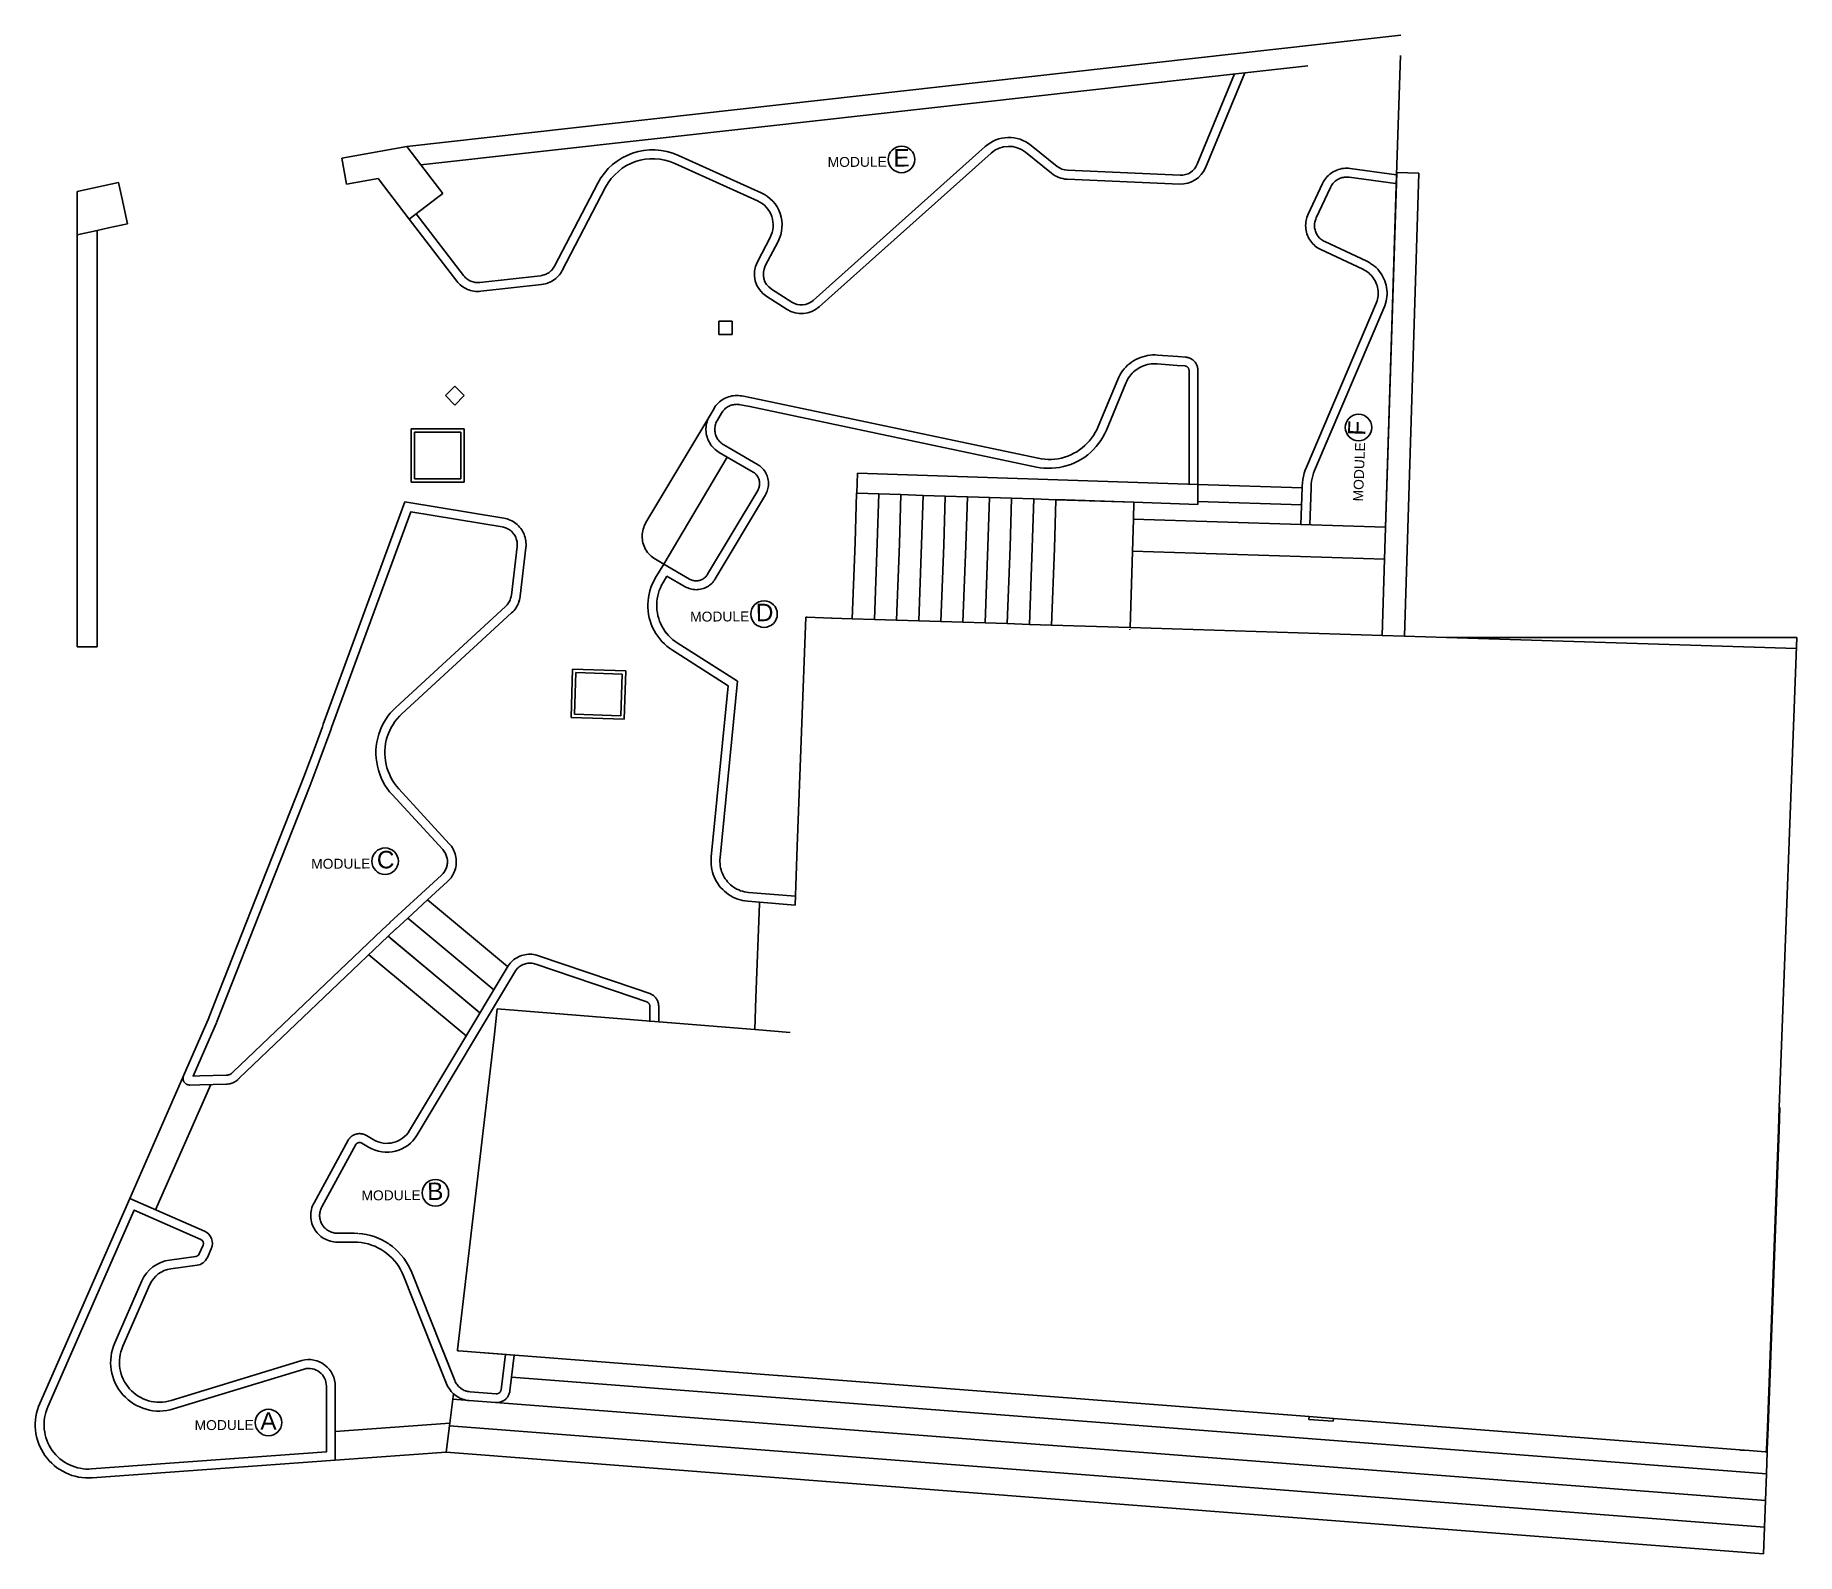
# Model space of a CAD drawing. Header units: inches. Extents: x 438 to 4290, y 203 to 1969.
# Drawn here: x 3495 to 4290, y 1216 to 1901 of the extents above; entities that cross this region are included whole.
import ezdxf

# ---------------------------------------------------------------- set-up
doc = ezdxf.new("R2010")
doc.units = ezdxf.units.IN
doc.layers.add('MODULE', color=3, linetype='Continuous')
doc.styles.get("Standard").update_dxf_attribs({"font": 'arial.ttf'})

msp = doc.modelspace()

# ---------------------------------------------------------------- texts
at = {"ltscale": 0.25}
for s, height, rotation, p in [('MODULE', 4.469791, 0.35075388, (3852.45032, 1841.32167)), ('E', 7.87753, 0.35075388, (3882.11477, 1841.51801)), ('F', 7.87753, 87.89482196, (4095.1274, 1719.98129)), ('MODULE', 4.469791, 87.89482196, (4094.05241, 1690.33567)), ('MODULE', 4.469791, 0.35075388, (3790.38756, 1636.14952)), ('D', 7.87753, 0.35075388, (3820.05201, 1636.34586)), ('MODULE', 4.469791, 0.35075388, (3619.34856, 1524.61081)), ('C', 7.87753, 0.35075388, (3649.01301, 1524.80715)), ('MODULE', 4.469791, 0.35075388, (3642.05673, 1374.96738)), ('B', 7.87753, 0.35075388, (3671.72118, 1375.16372)), ('MODULE', 4.469791, 0.35075388, (3566.73648, 1271.30173)), ('A', 7.87753, 0.35075388, (3596.40093, 1271.49807))]:
    msp.add_text(s, height=height, rotation=rotation, dxfattribs=at).set_placement(p)

# ---------------------------------------------------------------- linework, layer by layer
for p, q in [((3662.46187, 1850.56884), (4111.20638, 1900.78403)), ((4040.66284, 1883.83393), (4069.09471, 1887.0155)), ((4110.92214, 1891.69605), (4109.23585, 1837.77886)), ((3633.22953, 1845.31817), (3662.46187, 1850.56884)), ((3635.351, 1833.50719), (3633.22953, 1845.31817)), ((3668.84966, 1842.22747), (3662.46187, 1850.56884)), ((3668.84966, 1842.22747), (3678.70075, 1829.36362)), ((4109.27305, 1838.77818), (4103.81942, 1664.40529)), ((4119.26816, 1838.46558), (4109.27305, 1838.77818)), ((4112.73555, 1629.59366), (4119.26816, 1838.46558)), ((3513.76169, 1830.20171), (3532.34723, 1834.29515)), ((3513.76169, 1810.74633), (3513.76169, 1830.20171)), ((3533.83694, 1827.53139), (3532.34723, 1834.29515)), ((3635.351, 1833.50719), (3649.63198, 1836.07232)), ((3649.63198, 1836.07232), (3663.61589, 1817.8117)), ((3676.31893, 1827.53963), (3678.70075, 1829.36362)), ((3536.434, 1815.73987), (3533.83694, 1827.53139)), ((3663.61589, 1817.8117), (3676.31893, 1827.53963)), ((3522.76169, 1812.72857), (3513.76169, 1810.74633)), ((3522.76169, 1812.72857), (3527.92413, 1813.86558)), ((3522.76169, 1744.93587), (3522.76169, 1812.72857)), ((3527.92413, 1813.86558), (3536.434, 1815.73987)), ((3513.76169, 1635.07195), (3513.76169, 1810.74633)), ((4107.23445, 1773.78662), (4107.24086, 1773.80167)), ((3522.76169, 1675.01385), (3522.76169, 1744.93587)), ((3799.2055, 1729.0804), (3770.41519, 1680.84602)), ((3807.15637, 1710.41741), (3778.46426, 1662.13602)), ((3865.86181, 1703.13629), (3865.86196, 1703.1403)), ((3865.52877, 1694.14232), (3865.56556, 1694.14117)), ((3875.52354, 1693.81321), (3865.56556, 1694.14117)), ((3874.82987, 1671.63385), (3875.52354, 1693.81321)), ((3885.51831, 1693.48403), (3875.52354, 1693.81321)), ((3884.82516, 1671.32124), (3885.51831, 1693.48403)), ((3885.51831, 1693.48403), (3895.51132, 1693.15491)), ((4019.54049, 1698.07893), (4019.54049, 1698.07492)), ((4019.54049, 1698.07492), (4019.54049, 1689.07004)), ((4019.54049, 1698.07492), (4066.60165, 1696.52497)), ((4070.59948, 1696.39322), (4070.05617, 1679.90635)), ((3661.62643, 1690.08881), (3661.63134, 1690.08801)), ((3894.81868, 1671.00869), (3895.51132, 1693.15491)), ((3894.82045, 1671.00864), (3895.50893, 1693.0219)), ((3895.50893, 1693.0219), (3905.50422, 1692.70929)), ((3895.51132, 1693.15491), (3905.50786, 1692.82568)), ((3904.81574, 1670.69603), (3905.50422, 1692.70929)), ((3905.50422, 1692.70929), (3905.50786, 1692.82568)), ((3905.50786, 1692.82568), (3915.50263, 1692.4965)), ((3914.81103, 1670.38342), (3915.50263, 1692.4965)), ((3915.50263, 1692.4965), (3925.4974, 1692.16733)), ((3924.80631, 1670.07081), (3925.4974, 1692.16733)), ((3925.4974, 1692.16733), (3935.49217, 1691.83815)), ((3934.8016, 1669.7582), (3935.49217, 1691.83815)), ((3935.49217, 1691.83815), (3945.48694, 1691.50897)), ((3944.79689, 1669.44559), (3945.48694, 1691.50897)), ((3945.48694, 1691.50897), (3955.48171, 1691.1798)), ((3954.79218, 1669.13298), (3955.48171, 1691.1798)), ((3955.48171, 1691.1798), (3955.48367, 1691.24244)), ((3990.67246, 1690.0208), (3955.48171, 1691.1798)), ((3955.48367, 1691.24244), (3990.67624, 1690.14176)), ((3990.67246, 1690.0208), (3990.43422, 1682.40329)), ((3990.67624, 1690.14176), (3990.67246, 1690.0208)), ((3990.67246, 1690.0208), (4019.54049, 1689.07004)), ((4019.54049, 1690.41488), (4066.34949, 1688.87323)), ((4104.53938, 1687.61546), (4104.54532, 1687.61526)), ((3769.16714, 1677.9436), (3768.97805, 1677.17451)), ((3769.40654, 1678.69855), (3769.16714, 1677.9436)), ((3769.69523, 1679.43606), (3769.40654, 1678.69855)), ((3770.03193, 1680.15293), (3769.69523, 1679.43606)), ((3770.41519, 1680.84602), (3770.03193, 1680.15293)), ((3990.43422, 1682.40329), (3988.90736, 1633.5341)), ((4066.05834, 1680.03809), (3990.43422, 1682.40329)), ((4103.81348, 1664.40548), (4104.25538, 1678.53473)), ((4104.25538, 1678.53473), (4104.26502, 1678.84315)), ((4104.25804, 1678.61984), (4104.26398, 1678.61965)), ((3522.76169, 1659.70264), (3522.76169, 1675.01385)), ((3768.75392, 1675.60732), (3768.7197, 1674.81204)), ((3768.7197, 1674.81204), (3768.73804, 1674.02426)), ((3768.73804, 1674.02426), (3768.73789, 1674.02025)), ((3768.73789, 1674.02025), (3768.80843, 1673.2354)), ((3768.84011, 1676.39461), (3768.75392, 1675.60732)), ((3768.80843, 1673.2354), (3768.80828, 1673.23139)), ((3768.80828, 1673.23139), (3768.9307, 1672.45289)), ((3768.97805, 1677.17451), (3768.84011, 1676.39461)), ((3768.9307, 1672.45289), (3768.93055, 1672.44888)), ((3768.93055, 1672.44888), (3769.10432, 1671.68016)), ((3769.10432, 1671.68016), (3769.10417, 1671.67615)), ((3769.10417, 1671.67615), (3769.32853, 1670.92056)), ((3769.32853, 1670.92056), (3769.32838, 1670.91655)), ((3769.32838, 1670.91655), (3769.60236, 1670.17741)), ((3769.60236, 1670.17741), (3769.60221, 1670.1734)), ((3769.60236, 1670.17741), (3769.92462, 1669.45393)), ((3874.82987, 1671.63385), (3873.54599, 1637.14509)), ((3884.82516, 1671.32124), (3883.54113, 1636.82846)), ((3894.82045, 1671.00864), (3893.53627, 1636.51184)), ((3894.81868, 1671.00869), (3894.82045, 1671.00864)), ((3903.53141, 1636.19522), (3904.81574, 1670.69603)), ((3914.81103, 1670.38342), (3913.52655, 1635.8786)), ((3924.80631, 1670.07081), (3923.52169, 1635.56198)), ((3934.8016, 1669.7582), (3933.51683, 1635.24535)), ((3769.92462, 1669.45393), (3770.2939, 1668.7533)), ((3770.2939, 1668.7533), (3770.70859, 1668.07854)), ((3770.70859, 1668.07854), (3771.16688, 1667.43261)), ((3771.16688, 1667.43261), (3771.66679, 1666.81832)), ((3771.66664, 1666.81431), (3772.20598, 1666.23433)), ((3771.66679, 1666.81832), (3772.20613, 1666.23834)), ((3772.20598, 1666.23433), (3772.7824, 1665.69119)), ((3772.20613, 1666.23834), (3772.78255, 1665.6952)), ((3772.78255, 1665.6952), (3773.39355, 1665.19127)), ((3773.39355, 1665.19127), (3774.03645, 1664.72874)), ((3774.03645, 1664.72874), (3774.70847, 1664.30962)), ((3774.70847, 1664.30962), (3778.46426, 1662.13602)), ((3778.46426, 1662.13602), (3778.46245, 1662.13297)), ((3944.79689, 1669.44559), (3943.51197, 1634.92873)), ((3954.79218, 1669.13298), (3953.50711, 1634.61211)), ((3988.90736, 1633.5341), (3990.005, 1668.02708)), ((4103.81348, 1664.40548), (3990.005, 1668.02708)), ((4103.81942, 1664.40529), (4102.74061, 1629.91172)), ((4102.74061, 1629.91172), (4103.83824, 1664.40469)), ((4103.81942, 1664.40529), (4103.81348, 1664.40548)), ((4103.81942, 1664.40529), (4103.83824, 1664.40469)), ((3522.76169, 1624.72857), (3522.76169, 1659.70264)), ((3842.56118, 1638.13001), (3842.56106, 1638.12661)), ((3843.1827, 1638.10692), (3842.56118, 1638.13001)), ((3513.76169, 1624.72857), (3513.76169, 1635.07195)), ((3854.18924, 1637.75826), (3854.55515, 1637.74464)), ((3873.54599, 1637.14509), (3863.55085, 1637.46171)), ((3883.54113, 1636.82846), (3873.54599, 1637.14509)), ((3893.53627, 1636.51184), (3883.54113, 1636.82846)), ((3903.53141, 1636.19522), (3893.53627, 1636.51184)), ((3913.52655, 1635.8786), (3903.53141, 1636.19522)), ((3923.52169, 1635.56198), (3913.52655, 1635.8786)), ((3933.51683, 1635.24535), (3923.52169, 1635.56198)), ((3943.51197, 1634.92873), (3933.51683, 1635.24535)), ((3943.51197, 1634.92873), (3953.50711, 1634.61211)), ((3988.90599, 1633.49076), (3953.50711, 1634.61211)), ((3988.88065, 1632.69446), (3988.87318, 1632.49109)), ((3988.90736, 1633.5341), (3988.90599, 1633.49076)), ((3988.90599, 1633.49076), (4102.74061, 1629.91172)), ((4102.74061, 1629.91172), (4112.73555, 1629.59366)), ((3513.76169, 1624.72857), (3522.76169, 1624.72857)), ((4112.73555, 1629.59366), (4131.72055, 1628.98952)), ((4131.72055, 1628.98952), (4289.83691, 1628.98952)), ((4131.72055, 1628.98952), (4289.64983, 1623.96391)), ((4281.9419, 1416.90609), (4289.83691, 1628.98952)), ((3807.51317, 1607.207), (3807.51355, 1607.21086)), ((3679.5986, 1523.48654), (3680.02024, 1524.25819)), ((3680.02024, 1524.25819), (3680.22479, 1524.71712)), ((3680.22479, 1524.71712), (3680.40012, 1525.18798)), ((3680.40012, 1525.18798), (3680.54554, 1525.66892)), ((3680.54554, 1525.66892), (3680.68923, 1526.28042)), ((3671.90677, 1510.60618), (3707.96562, 1480.4725)), ((3820.03839, 1466.38573), (3821.61208, 1508.74783)), ((3821.61208, 1508.74783), (3821.64302, 1509.58087)), ((3821.64302, 1509.58087), (3821.64317, 1509.58488)), ((3656.75149, 1496.76882), (3656.76403, 1496.77717)), ((3662.99324, 1502.41651), (3701.73126, 1470.04389)), ((3654.14511, 1494.17908), (3695.49665, 1459.61489)), ((3655.45187, 1493.08329), (3694.18989, 1460.71068)), ((3645.40218, 1485.85021), (3689.26345, 1449.18823)), ((3708.182, 1480.83445), (3707.96562, 1480.4725)), ((3572.90851, 1456.65758), (3575.7775, 1463.94136)), ((3819.50685, 1452.07711), (3820.03839, 1466.38573)), ((3576.63021, 1455.19165), (3579.4992, 1462.47543)), ((3703.34566, 1461.45789), (3702.01364, 1449.99983)), ((3776.1845, 1455.57568), (3819.50685, 1452.07711)), ((3819.50685, 1452.07711), (3835.58685, 1450.77855)), ((3537.43235, 1375.86026), (3561.75658, 1431.25894)), ((3573.98896, 1427.27332), (3549.05885, 1370.75534)), ((4281.9419, 1416.90609), (4281.56961, 1406.9051)), ((4282.26213, 1416.88139), (4281.88983, 1406.88039)), ((4282.26213, 1416.88139), (4281.9419, 1416.90609)), ((4281.56961, 1406.9051), (4276.56811, 1272.55003)), ((4281.88983, 1406.88039), (4276.88834, 1272.52533)), ((4281.56961, 1406.9051), (4281.88983, 1406.88039)), ((3572.51614, 1349.25277), (3574.2279, 1353.15133)), ((3829.82339, 1295.95485), (3697.73086, 1306.13701)), ((3829.82339, 1295.95485), (3829.82299, 1295.94412)), ((3829.83661, 1295.95383), (3829.82299, 1295.94412)), ((3829.82299, 1295.94412), (3830.09292, 1295.93407)), ((3830.09292, 1295.93407), (3829.82339, 1295.95485)), ((4069.72031, 1277.46275), (3830.09292, 1295.93407)), ((3709.76594, 1295.21657), (4276.10654, 1251.52401)), ((3683.24036, 1285.22733), (3681.92217, 1274.49969)), ((3683.54857, 1287.73558), (3683.24036, 1285.22733)), ((3683.24036, 1285.22733), (3690.69271, 1284.65239)), ((3702.58354, 1283.73503), (4275.65979, 1239.52282)), ((3630.22668, 1270.7273), (3681.92217, 1274.49969)), ((3681.77534, 1273.3047), (3680.31031, 1261.38206)), ((3681.92217, 1274.49969), (3681.77534, 1273.3047)), ((3681.77534, 1273.3047), (4275.21303, 1227.52163)), ((4069.72031, 1277.46275), (4069.67121, 1276.14379)), ((4080.64731, 1275.29699), (4069.67121, 1276.14379)), ((4080.69643, 1276.61667), (4069.72031, 1277.46275)), ((4080.69643, 1276.61667), (4080.64731, 1275.29699)), ((4264.18466, 1262.47274), (4080.69643, 1276.61667)), ((4276.56811, 1272.55003), (4276.19582, 1262.54904)), ((4276.88834, 1272.52533), (4276.51604, 1262.52433)), ((4276.88834, 1272.52533), (4276.56811, 1272.55003)), ((3680.31031, 1261.38206), (3630.22668, 1257.79509)), ((3680.31031, 1261.38206), (4274.76627, 1215.52044)), ((4264.18466, 1262.47274), (4264.17859, 1262.30956)), ((4264.17859, 1262.30956), (4268.28459, 1262.15671)), ((4268.28459, 1262.15671), (4264.18466, 1262.47274)), ((4275.60068, 1261.59276), (4268.28459, 1262.15671)), ((4276.17028, 1261.86315), (4275.60068, 1261.59276)), ((4275.60068, 1261.59276), (4276.47884, 1261.52501)), ((4276.47884, 1261.52501), (4276.10654, 1251.52401)), ((4276.19582, 1262.54904), (4276.17028, 1261.86315)), ((4276.51604, 1262.52433), (4276.19582, 1262.54904)), ((4276.51604, 1262.52433), (4276.47884, 1261.52501)), ((4276.10654, 1251.52401), (4275.65979, 1239.52282)), ((4275.65979, 1239.52282), (4275.21303, 1227.52163)), ((4275.21303, 1227.52163), (4274.76627, 1215.52044))]:
    msp.add_line(p, q)
at = {"color": 252, "true_color": 0x939598}
for p, q in [((3803.33863, 1771.69289), (3803.33863, 1765.69289)), ((3809.33863, 1771.69289), (3803.33863, 1771.69289)), ((3803.33863, 1765.69289), (3809.33863, 1765.69289)), ((3809.33863, 1765.69289), (3809.33863, 1771.69289)), ((3679.91679, 1738.14631), (3684.15944, 1742.38895)), ((3684.15944, 1742.38895), (3688.40208, 1738.14631)), ((3679.91679, 1738.14631), (3684.15944, 1733.90367)), ((3684.15944, 1733.90367), (3688.40208, 1738.14631)), ((3664.40208, 1699.14631), (3664.40208, 1723.14631)), ((3664.40208, 1723.14631), (3688.40208, 1723.14631)), ((3686.90208, 1721.64631), (3665.90208, 1721.64631)), ((3665.90208, 1721.64631), (3665.90208, 1700.64631)), ((3686.90208, 1700.64631), (3686.90208, 1721.64631)), ((3688.40208, 1723.14631), (3688.40208, 1699.14631)), ((3688.40208, 1699.14631), (3664.40208, 1699.14631)), ((3665.90208, 1700.64631), (3686.90208, 1700.64631)), ((3736.62795, 1592.91563), (3737.30972, 1614.71438)), ((3737.30972, 1614.71438), (3761.29799, 1613.96413)), ((3761.29799, 1613.96413), (3760.61622, 1592.16538)), ((3738.7621, 1613.16822), (3738.17411, 1594.36801)), ((3759.75184, 1612.51176), (3738.7621, 1613.16822)), ((3759.16385, 1593.71154), (3759.75184, 1612.51176)), ((3760.61622, 1592.16538), (3736.62795, 1592.91563)), ((3738.17411, 1594.36801), (3759.16385, 1593.71154))]:
    msp.add_line(p, q, dxfattribs=at)
for points in [[(4036.1232, 1883.32594), (4019.24081, 1842.55164, -0.315247358), (4011.50303, 1837.61954), (3960.69564, 1839.82098, -0.160514719), (3956.01204, 1841.59255), (3944.2781, 1851.07999, 0.36775382), (3923.55217, 1850.56432), (3845.92278, 1781.13706, -0.336846354), (3836.27297, 1780.36476), (3827.08165, 1786.25552, -0.388514656), (3824.30772, 1796.69525), (3830.05131, 1807.68944, 0.430967693), (3822.46068, 1829.67761), (3785.05692, 1846.58618)], [(3785.05692, 1846.58618, 0.397655593), (3748.70569, 1834.0372), (3729.1329, 1796.57169), (3728.84449, 1796.06092), (3728.55913, 1795.62462), (3728.24595, 1795.20784), (3727.90628, 1794.81234), (3727.54157, 1794.43982), (3727.15336, 1794.09185), (3726.74331, 1793.76991), (3726.31315, 1793.47537), (3725.86472, 1793.20948), (3725.39992, 1792.97336), (3724.92072, 1792.76804), (3724.42917, 1792.59436), (3723.92734, 1792.45308), (3723.41737, 1792.3448), (3722.83688, 1792.2606), (3695.50974, 1789.20265), (3694.9331, 1789.15684), (3694.41903, 1789.14913), (3693.90552, 1789.17446), (3693.39471, 1789.23273), (3692.88869, 1789.32371), (3692.38956, 1789.44701), (3691.89939, 1789.60212), (3691.4202, 1789.7884), (3690.95396, 1790.00509), (3690.50261, 1790.25128), (3690.06802, 1790.52596), (3689.65196, 1790.828), (3689.25617, 1791.15615), (3688.88229, 1791.50905), (3688.53185, 1791.88524), (3688.16557, 1792.33296), (3666.79165, 1820.24368)], [(3711.51971, 1478.62211), (3667.21631, 1404.51311, -0.414213562), (3645.27335, 1398.98984), (3642.26265, 1400.78969), (3642.09799, 1400.88122), (3642.09311, 1400.88355), (3641.98467, 1400.9352), (3641.97706, 1400.93826), (3641.97502, 1400.93923), (3641.95608, 1400.94668), (3641.86819, 1400.98196), (3641.85773, 1400.98542), (3641.85337, 1400.98713), (3641.82601, 1400.99589), (3641.749, 1401.02132), (3641.7356, 1401.02482), (3641.72886, 1401.02698), (3641.69759, 1401.03478), (3641.62757, 1401.05311), (3641.61118, 1401.05632), (3641.602, 1401.0586), (3641.56904, 1401.06456), (3641.50439, 1401.07721), (3641.48497, 1401.07976), (3641.47335, 1401.08186), (3641.43999, 1401.08566), (3641.37994, 1401.09353), (3641.35749, 1401.09505), (3641.34338, 1401.09666)]]:
    msp.add_lwpolyline(points, format="xyb")
for points in [[(4070.59491, 1696.39345), (4070.61811, 1697.09787), (4070.70062, 1698.39015), (4070.8549, 1699.61366), (4071.0843, 1700.82533), (4071.38795, 1702.02056), (4071.76469, 1703.1948), (4072.23553, 1704.40107), (4103.92408, 1778.73403), (4104.2619, 1779.74676), (4104.52523, 1780.74759), (4104.72332, 1781.76335), (4104.85534, 1782.78979), (4104.92073, 1783.82261), (4104.91923, 1784.85751), (4104.85083, 1785.89014), (4104.71583, 1786.91619), (4104.5148, 1787.93137), (4104.24856, 1788.93143), (4103.91823, 1789.91219), (4103.5252, 1790.86955), (4103.07111, 1791.7995), (4102.55786, 1792.69816), (4101.9876, 1793.56175), (4101.36271, 1794.38669), (4100.6858, 1795.1695), (4099.9597, 1795.90693), (4099.18746, 1796.59587), (4098.3723, 1797.23346), (4097.51763, 1797.81703), (4096.62703, 1798.34413), (4095.76194, 1798.78327), (4076.83565, 1807.63287), (4076.33132, 1807.88828), (4075.89822, 1808.14299), (4075.48197, 1808.42439), (4075.0842, 1808.73138), (4074.7065, 1809.06273), (4074.35035, 1809.41714), (4074.01715, 1809.79322), (4073.70823, 1810.18948), (4073.4248, 1810.60435), (4073.16798, 1811.03621), (4072.93877, 1811.48333), (4072.7381, 1811.94397), (4072.56675, 1812.41629), (4072.42539, 1812.89845), (4072.31459, 1813.38853), (4072.23478, 1813.88459), (4072.18627, 1814.38469), (4072.16926, 1814.88685), (4072.18381, 1815.38909), (4072.22988, 1815.88942), (4072.30726, 1816.38588), (4072.41567, 1816.87649), (4072.55467, 1817.35933), (4072.72371, 1817.83249), (4072.94696, 1818.35186), (4079.37571, 1832.10077), (4079.634, 1832.61036), (4079.89185, 1833.0478), (4080.17694, 1833.46799), (4080.48811, 1833.86925), (4080.82413, 1834.24995), (4081.18362, 1834.60856), (4081.56514, 1834.94364), (4081.96716, 1835.25384), (4082.38805, 1835.53789), (4082.82612, 1835.79467), (4083.2796, 1836.02313), (4083.72558, 1836.21336), (4084.21249, 1836.38663), (4084.70356, 1836.52679), (4085.20263, 1836.63533), (4085.76632, 1836.72068)], [(4108.69122, 1833.81611), (4087.80606, 1836.6865), (4087.23804, 1836.74626), (4086.72676, 1836.76736), (4086.21655, 1836.75587), (4085.59326, 1836.70189)], [(3824.57854, 1703.17343), (3824.33217, 1703.61649), (3823.98972, 1704.14973), (3823.61419, 1704.66022), (3823.20708, 1705.14589), (3822.77003, 1705.60482), (3822.3048, 1706.03514), (3821.81324, 1706.43514), (3821.29735, 1706.8032), (3820.81643, 1707.10226), (3809.16689, 1713.87542), (3805.54323, 1715.98225), (3805.06024, 1716.2839), (3804.64879, 1716.57862), (3804.2568, 1716.89878), (3803.88584, 1717.24309), (3803.5374, 1717.61017), (3803.21288, 1717.99855), (3802.91358, 1718.40669), (3802.64068, 1718.83293), (3802.39529, 1719.27558), (3802.1784, 1719.73287), (3801.99085, 1720.20296), (3801.83342, 1720.68397), (3801.70673, 1721.17398), (3801.61128, 1721.67102), (3801.54746, 1722.17309), (3801.51552, 1722.6782), (3801.5156, 1723.18432), (3801.54768, 1723.68943), (3801.61165, 1724.19149), (3801.70725, 1724.68849), (3801.83409, 1725.17846), (3801.99167, 1725.65943), (3802.17935, 1726.12946), (3802.39638, 1726.58668), (3802.67262, 1727.08464), (3804.57445, 1730.2709), (3804.887, 1730.7582), (3805.19206, 1731.17255), (3805.52314, 1731.56643), (3805.87886, 1731.9382), (3806.25774, 1732.28633), (3806.65823, 1732.60938), (3807.07866, 1732.90601), (3807.51729, 1733.17499), (3807.97232, 1733.4152), (3808.44184, 1733.62567), (3808.92393, 1733.8055), (3809.41658, 1733.95397), (3809.91776, 1734.07045), (3810.4254, 1734.15446), (3810.93738, 1734.20566), (3811.4516, 1734.22383), (3811.96592, 1734.2089), (3812.47822, 1734.16093), (3813.04995, 1734.07001), (3817.3351, 1733.2464), (3946.65319, 1705.93754), (3948.32797, 1705.63864), (3950.08089, 1705.43866), (3951.84292, 1705.34947), (3953.60708, 1705.37141), (3955.36635, 1705.50441), (3957.11375, 1705.74794), (3958.84235, 1706.10102), (3960.54528, 1706.56226), (3962.21579, 1707.12983), (3963.84723, 1707.80147), (3965.43315, 1708.57451), (3966.96723, 1709.44589), (3968.44339, 1710.41216), (3969.85578, 1711.46946), (3971.19877, 1712.61361), (3972.46705, 1713.84007), (3973.65558, 1715.14396), (3974.75963, 1716.52011), (3975.77483, 1717.96305), (3976.69715, 1719.46707), (3977.52292, 1721.02617), (3978.22292, 1722.57672), (3987.0212, 1743.82629), (3987.40771, 1744.68284), (3987.81779, 1745.45808), (3988.27561, 1746.20613), (3988.77937, 1746.92403), (3989.32711, 1747.60898), (3989.91666, 1748.25828), (3990.54571, 1748.86939), (3991.21181, 1749.43991), (3991.91232, 1749.9676), (3992.6445, 1750.45038), (3993.40547, 1750.88636), (3994.19226, 1751.27384), (3995.00176, 1751.61128), (3995.83081, 1751.89737), (3996.67615, 1752.13098), (3997.53446, 1752.31119), (3998.40237, 1752.4373), (3999.27647, 1752.50881), (4000.15333, 1752.52545), (4001.09216, 1752.4844), (4010.24569, 1751.79633), (4013.6257, 1751.54226), (4013.81955, 1751.52133), (4013.94753, 1751.49902), (4014.07378, 1751.46845), (4014.19779, 1751.42973), (4014.31901, 1751.38303), (4014.43694, 1751.32856), (4014.55109, 1751.26654), (4014.66096, 1751.19723), (4014.76609, 1751.12092), (4014.86605, 1751.03795), (4014.9604, 1750.94865), (4015.04875, 1750.85341), (4015.13072, 1750.75264), (4015.20597, 1750.64674), (4015.27418, 1750.53618), (4015.33506, 1750.42143), (4015.38835, 1750.30295), (4015.43383, 1750.18127), (4015.47131, 1750.05689), (4015.50062, 1749.93033), (4015.52165, 1749.80214), (4015.5343, 1749.67285), (4015.54064, 1749.47798), (4015.54049, 1698.07895)], [(3825.73839, 1698.04297), (3825.74601, 1698.80324), (3825.70554, 1699.43568), (3825.6251, 1700.06429), (3825.50501, 1700.68654), (3825.34576, 1701.29994), (3825.14797, 1701.90203), (3824.91246, 1702.49037), (3824.57854, 1703.17343)], [(3779.88291, 1656.69342), (3788.17508, 1651.89447), (3788.68973, 1651.6185), (3789.28029, 1651.34959), (3789.88704, 1651.11953), (3790.50743, 1650.9293), (3791.13885, 1650.7797), (3791.77864, 1650.67135), (3792.42411, 1650.60472), (3793.07254, 1650.58008), (3793.72121, 1650.59754), (3794.36738, 1650.65703), (3795.00833, 1650.75828), (3795.64137, 1650.90089), (3796.26383, 1651.08424), (3796.87309, 1651.30757), (3797.46658, 1651.56994), (3798.04182, 1651.87023), (3798.59637, 1652.2072), (3799.1279, 1652.57941), (3799.63418, 1652.98531), (3800.11308, 1653.42318), (3800.56258, 1653.89118), (3800.98078, 1654.38734), (3801.36593, 1654.90958), (3801.68134, 1655.40104), (3824.36839, 1693.4102), (3824.64503, 1693.90894), (3824.91672, 1694.48148), (3825.15161, 1695.07008), (3825.34875, 1695.67238), (3825.50735, 1696.28594), (3825.62678, 1696.90833), (3825.70655, 1697.53702), (3825.73839, 1698.04297)], [(3680.25399, 1524.78257), (3680.43191, 1525.26038), (3680.57733, 1525.74132), (3680.69227, 1526.23045), (3680.77626, 1526.72583), (3680.82899, 1527.2255), (3680.85024, 1527.7275), (3680.83992, 1528.22984), (3680.79808, 1528.73055), (3680.72488, 1529.22763), (3680.62062, 1529.71914), (3680.4857, 1530.20314), (3680.32066, 1530.67771), (3680.12614, 1531.14097), (3679.90292, 1531.59111), (3679.65187, 1532.02635), (3679.37399, 1532.44496), (3679.07038, 1532.8453), (3678.70116, 1533.2734), (3655.90957, 1558.07946), (3654.75733, 1559.41899), (3653.6558, 1560.88335), (3652.6524, 1562.41662), (3651.75143, 1564.01223), (3650.95674, 1565.66335), (3650.27175, 1567.36291), (3649.69938, 1569.10363), (3649.24208, 1570.87806), (3648.90181, 1572.6786), (3648.68004, 1574.49754), (3648.5777, 1576.32709), (3648.59524, 1578.15941), (3648.73259, 1579.98667), (3648.98914, 1581.80103), (3649.36382, 1583.59472), (3649.855, 1585.36007), (3650.46019, 1587.08837), (3651.14566, 1588.70217), (3651.97236, 1590.33886), (3652.90371, 1591.91693), (3653.93628, 1593.4307), (3655.06564, 1594.87371), (3656.28697, 1596.23976), (3657.54827, 1597.47714), (3707.06689, 1642.97441), (3707.48207, 1643.38137), (3707.82694, 1643.76615), (3708.14625, 1644.17239), (3708.43867, 1644.5984), (3708.70296, 1645.04241), (3708.93803, 1645.50256), (3708.96645, 1645.56836), (3708.9692, 1645.57373), (3709.17703, 1646.05588), (3709.3485, 1646.53593), (3709.49053, 1647.03274), (3709.60018, 1647.53768), (3709.6866, 1648.11259), (3712.25933, 1670.01913), (3712.30795, 1670.5889), (3712.31891, 1671.09704), (3712.29757, 1671.60484), (3712.24403, 1672.11026), (3712.15849, 1672.61126), (3712.0413, 1673.10582), (3711.89294, 1673.59193), (3711.714, 1674.06764), (3711.50521, 1674.53102), (3711.2674, 1674.98021), (3711.00155, 1675.41339), (3710.70872, 1675.8288), (3710.3901, 1676.22478), (3710.04697, 1676.59972), (3709.68072, 1676.95211), (3709.29282, 1677.28052), (3708.88485, 1677.58364), (3708.45845, 1677.86023), (3708.01534, 1678.10918), (3707.55732, 1678.32948), (3707.08623, 1678.52024), (3706.60397, 1678.6807), (3706.1125, 1678.81021), (3705.55139, 1678.9205), (3664.26853, 1685.68051), (3628.54446, 1588.42031), (3628.14105, 1587.35965), (3622.91691, 1573.13672), (3622.78328, 1572.73526), (3620.58567, 1566.75217)], [(3779.88291, 1656.69342), (3778.13925, 1653.7593), (3777.48905, 1652.58073), (3776.94302, 1651.42096), (3776.47241, 1650.2286), (3776.07916, 1649.00853), (3775.76488, 1647.76578), (3775.53087, 1646.50544), (3775.37809, 1645.2327), (3775.30717, 1643.95279), (3775.30718, 1643.95165), (3775.30703, 1643.94901), (3775.31842, 1642.66489), (3775.41235, 1641.38313), (3775.58842, 1640.11007), (3775.84588, 1638.851), (3776.18366, 1637.61112), (3776.60036, 1636.39556), (3777.09538, 1635.20657), (3777.65082, 1634.07852), (3778.28958, 1632.96713), (3778.99824, 1631.89895), (3779.77388, 1630.87836), (3780.61331, 1629.90957), (3781.51309, 1628.99654), (3782.46951, 1628.14304), (3783.47865, 1627.35257), (3784.58929, 1626.59213), (3811.73376, 1609.25778), (3803.91795, 1529.65428), (3803.8359, 1528.66205), (3803.83585, 1528.65922), (3803.82517, 1528.53011)], [(3712.86633, 1644.50967), (3713.12711, 1645.23977), (3713.3402, 1645.98518), (3713.50472, 1646.74279), (3713.61997, 1647.50945)], [(3777.02805, 1635.34763), (3777.65096, 1634.08253), (3778.28973, 1632.97114), (3778.99839, 1631.90296), (3779.77403, 1630.88238), (3780.61346, 1629.91358), (3781.51324, 1629.00056), (3782.46966, 1628.14705), (3783.4788, 1627.35658), (3784.58944, 1626.59614), (3809.6664, 1610.5821)], [(3620.53422, 1566.65486), (3618.68467, 1561.95923), (3597.98699, 1509.41209), (3579.4992, 1462.47543)], [(3803.83811, 1528.78665), (3803.81934, 1527.75974), (3803.86088, 1526.85961), (3803.96024, 1525.96404), (3804.117, 1525.07675), (3804.33052, 1524.20143), (3804.59988, 1523.34172), (3804.92532, 1522.49767), (3805.29092, 1521.70216), (3805.71745, 1520.91195), (3806.19377, 1520.15071), (3806.71792, 1519.42158), (3807.28774, 1518.72755), (3807.90089, 1518.07149), (3808.55485, 1517.4561), (3809.24691, 1516.8839), (3809.97424, 1516.35725), (3810.73384, 1515.87831), (3811.52259, 1515.44907), (3812.33723, 1515.07129), (3813.17442, 1514.74651), (3814.03071, 1514.47608), (3814.90258, 1514.26112), (3815.78644, 1514.10249), (3816.74244, 1513.9936), (3837.87596, 1512.27093)], [(3576.57102, 1455.04946), (3573.27673, 1447.54668), (3566.05065, 1431.08922), (3569.06437, 1431.15953), (3580.95544, 1431.43694), (3581.27079, 1431.45427), (3581.52163, 1431.48404), (3581.77008, 1431.52958), (3582.01517, 1431.59073), (3582.2559, 1431.66723), (3582.49132, 1431.75878), (3582.72219, 1431.8658), (3582.92567, 1431.97599), (3582.93015, 1431.9788), (3582.9425, 1431.9855), (3583.15645, 1432.11977), (3583.3615, 1432.26729), (3583.38562, 1432.28707), (3583.98564, 1432.85868), (3583.99591, 1432.86847), (3584.07366, 1432.95066), (3651.38609, 1497.07526), (3654.77077, 1500.2997), (3654.87656, 1500.391), (3660.28694, 1505.362), (3669.20047, 1513.55168), (3678.18722, 1521.80862), (3678.59128, 1522.20399), (3678.92764, 1522.57724), (3679.23989, 1522.97088), (3679.5986, 1523.48654)], [(3714.71705, 1481.32252), (3714.14172, 1481.02018), (3713.69821, 1480.74896), (3713.27325, 1480.44951), (3712.86865, 1480.12307), (3712.48611, 1479.77105), (3712.12724, 1479.39491), (3711.79358, 1478.99626), (3711.51971, 1478.62211)], [(3771.68784, 1463.94593), (3771.5986, 1464.04139), (3771.50339, 1464.13075), (3771.40255, 1464.21369), (3771.2965, 1464.28987), (3771.18571, 1464.35897), (3771.07064, 1464.42067), (3770.95178, 1464.47473), (3770.76847, 1464.54405), (3764.21437, 1466.7803), (3720.73518, 1481.61538), (3720.17575, 1481.78617), (3719.66973, 1481.90535), (3719.15704, 1481.99139), (3718.63983, 1482.04395), (3718.12031, 1482.0628), (3717.60066, 1482.04785), (3717.08308, 1481.99918), (3716.56975, 1481.91698), (3716.06285, 1481.80161), (3715.56451, 1481.65355), (3715.07684, 1481.47343), (3714.48308, 1481.20911)], [(3772.11449, 1463.14643), (3772.0766, 1463.2715), (3772.03066, 1463.39372), (3771.97684, 1463.51268), (3771.91536, 1463.62788), (3771.84648, 1463.73881), (3771.77051, 1463.845), (3771.68784, 1463.94593)], [(3772.1845, 1455.57568), (3772.1845, 1462.56471), (3772.1781, 1462.76059), (3772.16531, 1462.89053), (3772.14407, 1463.01936), (3772.11449, 1463.14643)], [(3641.27138, 1401.10088), (3641.25471, 1401.10201), (3641.22925, 1401.10213), (3641.21287, 1401.10292), (3641.18104, 1401.10236), (3641.12919, 1401.1026), (3641.10079, 1401.10095), (3641.08215, 1401.10063), (3641.05185, 1401.09811), (3641.00388, 1401.09532), (3640.97262, 1401.09152), (3640.95187, 1401.08979), (3640.92343, 1401.08554), (3640.87928, 1401.08017), (3640.84527, 1401.07385), (3640.82257, 1401.07046), (3640.79624, 1401.06474), (3640.75587, 1401.05724), (3640.71924, 1401.04802), (3640.69481, 1401.04271), (3640.67078, 1401.03582), (3640.63415, 1401.0266), (3640.59504, 1401.0141), (3640.56914, 1401.00667), (3640.54754, 1400.99891), (3640.51459, 1400.98838), (3640.47317, 1400.9722), (3640.4461, 1400.96248), (3640.427, 1400.95418), (3640.39767, 1400.94273), (3640.3541, 1400.92247), (3640.32621, 1400.91035), (3640.30964, 1400.90181), (3640.28384, 1400.88982), (3640.23828, 1400.86506), (3640.20999, 1400.85048), (3640.19593, 1400.84203), (3640.17357, 1400.82987), (3640.12616, 1400.8001), (3640.09793, 1400.78314), (3640.08633, 1400.77509), (3640.06727, 1400.76312), (3640.0181, 1400.72775), (3639.99051, 1400.70861), (3639.98128, 1400.70127), (3639.96537, 1400.68983), (3639.91442, 1400.64808), (3639.8882, 1400.62722), (3639.88121, 1400.62087), (3639.86828, 1400.61028), (3639.81529, 1400.56098), (3639.79143, 1400.53931), (3639.78652, 1400.53422), (3639.77638, 1400.52479), (3639.72058, 1400.46594), (3639.70062, 1400.44526), (3639.6976, 1400.44169), (3639.69002, 1400.4337), (3639.62931, 1400.36101), (3639.61616, 1400.34548), (3639.61481, 1400.34366), (3639.60955, 1400.33736), (3639.5368, 1400.23822), (3639.53529, 1400.23617), (3639.47649, 1400.14447), (3624.16771, 1372.06249), (3623.89794, 1371.52573), (3623.69054, 1371.03374), (3623.51642, 1370.52901), (3623.37637, 1370.01378), (3623.27101, 1369.49036), (3623.20081, 1368.96108), (3623.16608, 1368.42828), (3623.16697, 1367.89436), (3623.20349, 1367.36169), (3623.27546, 1366.83265), (3623.38258, 1366.30958), (3623.52435, 1365.79483), (3623.70016, 1365.29068), (3623.90921, 1364.79939), (3624.21096, 1364.20397)], [(3624.08236, 1364.438), (3624.42317, 1363.86405), (3624.7258, 1363.42417), (3625.0571, 1363.00547), (3625.4156, 1362.60981), (3625.7997, 1362.23894), (3626.20768, 1361.89454), (3626.63774, 1361.57812), (3627.08795, 1361.29109), (3627.55631, 1361.03475), (3628.04073, 1360.81023), (3628.53905, 1360.61853), (3629.04905, 1360.46051), (3629.56846, 1360.33686), (3630.09496, 1360.24815), (3630.6262, 1360.19476), (3631.2266, 1360.17471), (3638.73485, 1360.17471), (3640.3995, 1360.11923)], [(3640.6654, 1360.10148), (3642.38901, 1359.92863), (3644.22877, 1359.61928), (3646.04384, 1359.18812), (3647.82617, 1358.63706), (3649.56785, 1357.96855), (3651.26116, 1357.18555), (3652.89857, 1356.29153), (3654.36032, 1355.36201)], [(3654.58031, 1355.2116), (3655.97692, 1354.18682), (3657.4042, 1352.98546), (3658.74831, 1351.69173), (3660.0033, 1350.31137), (3661.16359, 1348.85051), (3662.22403, 1347.31564), (3663.17992, 1345.71356), (3664.02701, 1344.05139), (3664.72876, 1342.41304), (3677.87134, 1309.47597)], [(3654.58031, 1355.2116), (3655.97692, 1354.18682), (3657.4042, 1352.98546), (3658.74831, 1351.69173), (3660.0033, 1350.31137), (3661.16359, 1348.85051), (3662.22403, 1347.31564), (3663.17992, 1345.71356), (3664.02701, 1344.05139), (3664.72876, 1342.41304), (3677.87134, 1309.47597)], [(3677.87134, 1309.47597), (3684.16114, 1293.71286), (3684.39749, 1293.17266), (3684.63855, 1292.70733), (3684.90956, 1292.25878), (3685.20937, 1291.82894), (3685.53669, 1291.41966), (3685.89011, 1291.0327), (3686.26811, 1290.66971), (3686.66907, 1290.33226), (3687.09127, 1290.02179), (3687.5329, 1289.73963), (3687.99205, 1289.48701), (3688.46677, 1289.265), (3688.95501, 1289.07455), (3689.45467, 1288.91649), (3689.96361, 1288.79149), (3690.47964, 1288.70009), (3691.06574, 1288.6355), (3702.82509, 1287.72828), (3703.15633, 1287.71375)], [(3678.59964, 1307.65073), (3684.16114, 1293.71286), (3684.39749, 1293.17266), (3684.63855, 1292.70733), (3684.90956, 1292.25878), (3685.20937, 1291.82894), (3685.53669, 1291.41966), (3685.89011, 1291.0327), (3686.26811, 1290.66971), (3686.66907, 1290.33226), (3687.09127, 1290.02179), (3687.5329, 1289.73963), (3687.99205, 1289.48701), (3688.46677, 1289.265), (3688.95501, 1289.07455), (3689.45467, 1288.91649), (3689.96361, 1288.79149), (3690.47964, 1288.70009), (3691.06574, 1288.6355), (3702.82509, 1287.72828), (3703.02375, 1287.71956)], [(3704.45745, 1288.30431), (3704.54806, 1288.40112), (3704.63199, 1288.50363), (3704.70894, 1288.61148), (3704.77857, 1288.72419), (3704.84057, 1288.84126), (3704.89469, 1288.96219), (3704.94066, 1289.08644), (3704.9783, 1289.21347), (3705.00744, 1289.34271), (3705.03823, 1289.53917), (3705.7958, 1295.70441), (3707.01216, 1305.60338)], [(3703.02364, 1287.71956), (3703.1562, 1287.72254), (3703.28816, 1287.7343), (3703.41906, 1287.75477), (3703.54831, 1287.78387), (3703.67534, 1287.82148), (3703.7996, 1287.86742), (3703.92055, 1287.9215), (3704.03764, 1287.98347), (3704.15037, 1288.05307), (3704.25824, 1288.12999), (3704.36078, 1288.21388), (3704.45761, 1288.30447)]]:
    msp.add_lwpolyline(points)
msp.add_lwpolyline([(3557.26507, 1280.86408, -0.641467333), (3530.68534, 1310.74629), (3542.93044, 1338.63463, -0.260893539), (3555.40729, 1348.05388), (3567.29402, 1349.68348, 0.260893539), (3568.85363, 1350.86089), (3570.56539, 1354.75945, 0.414213562), (3569.5382, 1357.39476), (3539.48674, 1370.58963), (3534.39146, 1358.98509), (3500.48744, 1281.76833, 0.565074789), (3520.25557, 1253.78077), (3626.22668, 1261.51383), (3626.22668, 1291.15357, 0.492568554), (3616.17048, 1298.88481)], format="xyb", close=True)
for centre in [(3885.79394, 1844.74559), (4092.06045, 1723.79539), (3823.73119, 1639.57344), (3652.69219, 1528.03472), (3675.40036, 1378.3913), (3600.08011, 1274.72565)]:
    msp.add_circle(centre, 5.9899)
at = {"layer": 'MODULE'}
for p, q in [((3824.04845, 1859.59445), (4040.66284, 1883.83393)), ((3668.84966, 1842.22747), (3824.04845, 1859.59445)), ((4107.70356, 1788.78591), (4109.23585, 1837.77886)), ((4107.70356, 1788.78591), (4104.26502, 1678.84315)), ((3865.56556, 1694.14117), (3865.86181, 1703.13629)), ((3865.86181, 1703.13629), (4019.54049, 1698.07492)), ((3864.83458, 1671.94646), (3865.52877, 1694.14232)), ((4066.60165, 1696.52497), (4066.05834, 1680.03809)), ((4104.26502, 1678.84315), (4066.05834, 1680.03809)), ((3864.83458, 1671.94646), (3863.55085, 1637.46171)), ((3842.56114, 1638.12661), (3838.70946, 1534.66138)), ((3843.1827, 1638.10692), (3854.18924, 1637.75826)), ((3863.55085, 1637.46171), (3854.18924, 1637.75826)), ((3837.72716, 1508.27382), (3838.70946, 1534.66138)), ((3837.72716, 1508.27382), (3821.64317, 1509.58488)), ((3703.34566, 1461.45789), (3776.1845, 1455.57568)), ((3702.01364, 1449.99983), (3685.45797, 1307.58772)), ((3537.43235, 1375.86026), (3496.82493, 1283.37644)), ((3571.14632, 1361.05726), (3537.43235, 1375.86026)), ((3555.95058, 1344.09095), (3567.83732, 1345.72055)), ((3534.34784, 1309.13817), (3546.59294, 1337.02651)), ((3685.42625, 1307.08549), (3685.45797, 1307.58772)), ((3685.42625, 1307.08549), (3685.43069, 1307.12372)), ((3685.92156, 1307.04731), (3685.42625, 1307.08549)), ((3685.43069, 1307.12372), (3685.42868, 1307.12388)), ((3710.9823, 1305.11554), (3685.92156, 1307.04731)), ((3615.06383, 1302.72925), (3556.0949, 1284.68909)), ((3630.22668, 1257.79509), (3630.22668, 1291.15357)), ((3520.54669, 1249.79138), (3630.22668, 1257.79509))]:
    msp.add_line(p, q, dxfattribs=at)
for points in [[(4040.66284, 1883.83393), (4022.93655, 1841.02144, -0.315247358), (4011.32987, 1833.62329), (3960.52249, 1835.82473, -0.160514719), (3953.49709, 1838.48209), (3941.76314, 1847.96952, 0.36775382), (3926.2187, 1847.58277), (3848.58931, 1778.15551, -0.336846354), (3834.1146, 1776.99706), (3824.92328, 1782.88782, -0.388514656), (3820.76237, 1798.54742), (3826.50597, 1809.5416, 0.430967693), (3820.81299, 1826.03273), (3783.40924, 1842.9413)], [(3783.40924, 1842.9413, 0.397655593), (3752.25104, 1832.18504), (3732.64806, 1794.66174), (3732.26346, 1793.98061), (3731.8353, 1793.32598), (3731.3654, 1792.70064), (3730.85577, 1792.10725), (3730.30855, 1791.54831), (3729.72608, 1791.02622), (3729.11084, 1790.54318), (3728.46544, 1790.10125), (3727.79261, 1789.7023), (3727.09522, 1789.34804), (3726.37623, 1789.03997), (3725.6387, 1788.77939), (3724.88576, 1788.56741), (3724.12061, 1788.40494), (3723.34651, 1788.29266), (3695.89067, 1785.22032), (3695.1217, 1785.15921), (3694.35039, 1785.14765), (3693.57994, 1785.18566), (3692.81352, 1785.27309), (3692.0543, 1785.40959), (3691.30542, 1785.59458), (3690.56997, 1785.82731), (3689.85099, 1786.1068), (3689.15146, 1786.43192), (3688.47426, 1786.80131), (3687.82219, 1787.21344), (3687.19795, 1787.66662), (3686.60412, 1788.15896), (3686.04314, 1788.68845), (3685.51735, 1789.25288), (3685.0289, 1789.84993), (3663.61589, 1817.8117)], [(3708.182, 1480.83445), (3663.78303, 1406.56557, -0.414213562), (3647.32581, 1402.42312), (3644.26117, 1404.25521), (3643.93173, 1404.43836), (3643.92449, 1404.44181), (3643.91776, 1404.44554), (3643.80885, 1404.49689), (3643.59144, 1404.60046), (3643.57653, 1404.60644), (3643.56264, 1404.613), (3643.43404, 1404.66365), (3643.24164, 1404.74088), (3643.21874, 1404.74844), (3643.19732, 1404.75688), (3643.06269, 1404.79996), (3642.88372, 1404.85905), (3642.85257, 1404.86721), (3642.82337, 1404.87655), (3642.6879, 1404.91032), (3642.51908, 1404.95452), (3642.47954, 1404.96226), (3642.4424, 1404.97151), (3642.30891, 1404.99564), (3642.14917, 1405.0269), (3642.10117, 1405.0332), (3642.05603, 1405.04136), (3641.92638, 1405.05612), (3641.77544, 1405.07592), (3641.719, 1405.07974), (3641.66593, 1405.08578), (3641.54146, 1405.09175)]]:
    msp.add_lwpolyline(points, format="xyb", dxfattribs=at)
for points in [[(4066.59707, 1696.52512), (4066.6223, 1697.29119), (4066.71661, 1698.76816), (4066.90176, 1700.23651), (4067.17707, 1701.69065), (4067.54148, 1703.12506), (4067.99361, 1704.53429), (4068.53175, 1705.91296), (4100.18092, 1780.15353), (4100.42649, 1780.88972), (4100.62396, 1781.64025), (4100.77251, 1782.40197), (4100.87151, 1783.1717), (4100.92055, 1783.94622), (4100.91942, 1784.72228), (4100.86813, 1785.49666), (4100.7669, 1786.26609), (4100.61614, 1787.02738), (4100.41648, 1787.77733), (4100.16877, 1788.5128), (4099.87404, 1789.23073), (4099.53352, 1789.9281), (4099.14863, 1790.602), (4098.72099, 1791.24962), (4098.25238, 1791.86823), (4097.74476, 1792.45527), (4097.20026, 1793.00826), (4096.62116, 1793.52491), (4096.00987, 1794.00304), (4095.36895, 1794.44065), (4094.70109, 1794.83593), (4094.00907, 1795.18721), (4075.08446, 1804.03602), (4074.41193, 1804.37662), (4073.76212, 1804.75878), (4073.13759, 1805.18099), (4072.54079, 1805.64158), (4071.9741, 1806.13873), (4071.43974, 1806.67048), (4070.93982, 1807.23474), (4070.47632, 1807.82927), (4070.05107, 1808.45174), (4069.66574, 1809.09967), (4069.32186, 1809.77053), (4069.02077, 1810.46165), (4068.76368, 1811.17032), (4068.55159, 1811.89373), (4068.38534, 1812.62902), (4068.26559, 1813.37331), (4068.19282, 1814.12365), (4068.1673, 1814.87707), (4068.18913, 1815.63062), (4068.25824, 1816.3813), (4068.37435, 1817.12616), (4068.537, 1817.86227), (4068.74555, 1818.5867), (4068.99918, 1819.29661), (4069.29688, 1819.9892), (4075.77915, 1833.85256), (4076.12359, 1834.53211), (4076.51046, 1835.18843), (4076.9382, 1835.81888), (4077.40508, 1836.42092), (4077.90922, 1836.99212), (4078.4486, 1837.53017), (4079.02103, 1838.03292), (4079.6242, 1838.49832), (4080.2557, 1838.92452), (4080.91297, 1839.30978), (4081.59336, 1839.65256), (4082.29413, 1839.95147), (4082.29871, 1839.95132), (4083.01245, 1840.20531), (4083.01704, 1840.20517), (4083.74544, 1840.41306), (4083.75003, 1840.41291), (4084.49013, 1840.57387), (4084.49472, 1840.57373), (4085.24352, 1840.68711), (4085.24811, 1840.68697)], [(4109.23585, 1837.77886), (4088.28773, 1840.65791), (4087.53005, 1840.73761), (4086.76426, 1840.76922), (4086.00717, 1840.75217), (4086.00259, 1840.75231), (4085.24811, 1840.68697)], [(3821.0827, 1701.22945), (3820.89794, 1701.56169), (3820.69251, 1701.88158), (3820.46724, 1702.18781), (3820.22302, 1702.47915), (3819.96085, 1702.75445), (3819.68176, 1703.01259), (3819.38689, 1703.25254), (3819.07742, 1703.47334), (3818.75458, 1703.67409), (3807.15637, 1710.41741), (3803.47799, 1712.55606), (3802.83392, 1712.95832), (3802.21658, 1713.40051), (3801.62845, 1713.88087), (3801.07187, 1714.39746), (3800.54909, 1714.94822), (3800.06218, 1715.53094), (3799.61311, 1716.14329), (3799.20367, 1716.78282), (3798.83549, 1717.44697), (3798.51006, 1718.13307), (3798.22868, 1718.83838), (3797.99247, 1719.56008), (3797.80238, 1720.29527), (3797.65917, 1721.04101), (3797.56342, 1721.79432), (3797.5155, 1722.55217), (3797.51562, 1723.31154), (3797.56376, 1724.06939), (3797.65974, 1724.82266), (3797.80317, 1725.56836), (3797.99347, 1726.3035), (3798.2299, 1727.02513), (3798.51149, 1727.73035), (3798.83712, 1728.41636), (3799.2055, 1729.0804), (3801.17275, 1732.37627), (3801.58954, 1733.0261), (3802.04725, 1733.64778), (3802.544, 1734.23875), (3803.07771, 1734.79655), (3803.64619, 1735.31888), (3804.24707, 1735.80358), (3804.87788, 1736.24863), (3805.536, 1736.65221), (3806.21871, 1737.01263), (3806.92318, 1737.3284), (3807.6465, 1737.59823), (3808.38567, 1737.82098), (3809.13764, 1737.99575), (3809.89929, 1738.1218), (3810.66746, 1738.19862), (3811.43899, 1738.22588), (3812.21067, 1738.20348), (3812.97931, 1738.13151), (3813.74174, 1738.01026), (3818.12589, 1737.16763), (3947.41801, 1709.86425), (3948.90663, 1709.59857), (3950.40902, 1709.42717), (3951.91923, 1709.35073), (3953.43126, 1709.36954), (3954.9391, 1709.48353), (3956.43676, 1709.69225), (3957.91831, 1709.99487), (3959.37787, 1710.39019), (3960.80963, 1710.87664), (3962.20791, 1711.45229), (3963.56717, 1712.11485), (3964.88201, 1712.8617), (3966.1472, 1713.68987), (3967.35773, 1714.59606), (3968.50879, 1715.5767), (3969.5958, 1716.62787), (3970.61447, 1717.74541), (3971.56073, 1718.92488), (3972.43084, 1720.1616), (3973.22134, 1721.45067), (3973.9291, 1722.78695), (3974.55129, 1724.16515), (3983.34943, 1745.41439), (3983.81328, 1746.44234), (3984.3406, 1747.43922), (3984.92931, 1748.40112), (3985.5771, 1749.32427), (3986.28143, 1750.20505), (3987.03953, 1751.03998), (3987.84843, 1751.82581), (3988.70495, 1752.55943), (3989.60574, 1753.23798), (3990.54724, 1753.85879), (3991.52578, 1754.41942), (3992.5375, 1754.91767), (3993.57844, 1755.35158), (3994.64451, 1755.71946), (3995.73152, 1756.01986), (3996.83522, 1756.25159), (3997.95125, 1756.41376), (3999.07526, 1756.50572), (4000.20281, 1756.52711), (4001.32949, 1756.47784), (4010.54552, 1755.78508), (4013.99039, 1755.52613), (4014.37826, 1755.48426), (4014.7626, 1755.41726), (4015.14177, 1755.32543), (4015.51417, 1755.20915), (4015.87823, 1755.06892), (4016.2324, 1754.90533), (4016.5752, 1754.71906), (4016.90516, 1754.51091), (4017.2209, 1754.28176), (4017.52108, 1754.03257), (4017.80443, 1753.7644), (4018.06975, 1753.47838), (4018.31593, 1753.17573), (4018.54192, 1752.85771), (4018.74676, 1752.52568), (4018.92959, 1752.18105), (4019.08964, 1751.82525), (4019.22622, 1751.45981), (4019.33877, 1751.08627), (4019.42681, 1750.7062), (4019.48996, 1750.32121), (4019.52796, 1749.93294), (4019.54064, 1749.54301), (4019.54049, 1698.07893)], [(3778.46426, 1662.13602), (3790.1225, 1655.389), (3790.46556, 1655.20505), (3790.81982, 1655.04373), (3791.18379, 1654.90573), (3791.55594, 1654.79161), (3791.93472, 1654.70187), (3792.31851, 1654.63688), (3792.70571, 1654.59691), (3793.09469, 1654.58213), (3793.48381, 1654.5926), (3793.87143, 1654.62828), (3794.25592, 1654.68903), (3794.63566, 1654.77457), (3795.00906, 1654.88456), (3795.37453, 1655.01853), (3795.73056, 1655.17591), (3796.07562, 1655.35605), (3796.40829, 1655.55819), (3796.72714, 1655.78147), (3797.03084, 1656.02496), (3797.31812, 1656.28762), (3797.58776, 1656.56837), (3797.83863, 1656.866), (3798.06968, 1657.17928), (3798.27992, 1657.50687), (3820.90122, 1695.40589), (3821.08562, 1695.73834), (3821.24861, 1696.08179), (3821.38951, 1696.43488), (3821.50777, 1696.79619), (3821.60291, 1697.16425), (3821.67455, 1697.53761), (3821.72241, 1697.91475), (3821.74628, 1698.29416)], [(3821.74628, 1698.29416), (3821.74608, 1698.67433), (3821.7218, 1699.05372), (3821.67355, 1699.4308), (3821.60151, 1699.80408), (3821.50597, 1700.17205), (3821.38733, 1700.53322), (3821.24605, 1700.88616), (3821.0827, 1701.22945)], [(3683.93192, 1523.21005), (3683.96127, 1523.27589), (3684.22433, 1523.98236), (3684.44252, 1524.70395), (3684.61496, 1525.43782), (3684.74099, 1526.18107), (3684.8201, 1526.93077), (3684.85197, 1527.68395), (3684.83649, 1528.43765), (3684.77372, 1529.18889), (3684.6639, 1529.93471), (3684.50747, 1530.67216), (3684.30504, 1531.39833), (3684.05741, 1532.11036), (3683.76556, 1532.80543), (3683.43065, 1533.48081), (3683.05399, 1534.13382), (3682.63706, 1534.7619), (3682.18153, 1535.36255), (3681.68918, 1535.93342), (3658.89935, 1560.73756), (3657.87519, 1561.92819), (3656.93109, 1563.18326), (3656.0711, 1564.49739), (3655.2989, 1565.86495), (3654.61779, 1567.28009), (3654.0307, 1568.73674), (3653.54013, 1570.22868), (3653.14819, 1571.7495), (3652.85656, 1573.2927), (3652.66648, 1574.85167), (3652.57877, 1576.41974), (3652.59381, 1577.99018), (3652.71152, 1579.55628), (3652.93141, 1581.11133), (3653.25253, 1582.64866), (3653.67351, 1584.1617), (3654.19255, 1585.64397), (3654.77564, 1587.01672), (3655.48371, 1588.41856), (3656.28195, 1589.77109), (3657.16694, 1591.06851), (3658.1349, 1592.30527), (3659.18167, 1593.47608), (3660.30277, 1594.57593), (3709.82077, 1640.07263), (3710.37442, 1640.61533), (3710.89187, 1641.19264), (3711.37096, 1641.80217), (3711.8097, 1642.44136), (3712.20624, 1643.10754), (3712.55894, 1643.79794), (3712.58736, 1643.86374), (3712.59073, 1643.87034), (3712.86633, 1644.50967), (3712.89812, 1644.58207), (3713.1589, 1645.31217), (3713.37199, 1646.05758), (3713.53651, 1646.8152), (3713.65176, 1647.58185), (3716.23944, 1669.6157), (3716.30427, 1670.37551), (3716.32072, 1671.1379), (3716.28871, 1671.8998), (3716.20837, 1672.65812), (3716.08003, 1673.40981), (3715.9042, 1674.15183), (3715.6816, 1674.88119), (3715.41313, 1675.59493), (3715.09986, 1676.29018), (3714.74306, 1676.96413), (3714.34418, 1677.61406), (3713.90483, 1678.23734), (3713.42677, 1678.83146), (3712.91195, 1679.39401), (3712.36243, 1679.92273), (3711.78044, 1680.41547), (3711.16833, 1680.87026), (3710.52857, 1681.28525), (3709.86374, 1681.65877), (3709.17653, 1681.9893), (3708.46972, 1682.27552), (3707.74615, 1682.51627), (3707.00875, 1682.71058), (3706.2605, 1682.85766), (3661.65332, 1690.16201), (3624.79762, 1589.8209), (3624.39421, 1588.76024), (3619.14103, 1574.45827), (3619.0074, 1574.0568), (3616.83093, 1568.1313)], [(3778.46245, 1662.13297), (3774.66786, 1655.74765), (3773.92473, 1654.40063), (3773.26942, 1653.00877), (3772.70463, 1651.57779), (3772.23268, 1650.11356), (3771.85551, 1648.6221), (3771.57467, 1647.10954), (3771.39132, 1645.58209), (3771.3062, 1644.04604), (3771.30621, 1644.0449), (3771.30605, 1644.04203), (3771.31966, 1642.50769), (3771.31951, 1642.50367), (3771.43166, 1640.97336), (3771.43151, 1640.96935), (3771.64172, 1639.44936), (3771.64157, 1639.44534), (3771.949, 1637.94194), (3771.94885, 1637.93793), (3772.35222, 1636.45732), (3772.35207, 1636.4533), (3772.84972, 1635.00157), (3772.84957, 1634.99756), (3773.43947, 1633.58069), (3773.43932, 1633.57668), (3774.11889, 1632.1965), (3774.88549, 1630.8627), (3775.73597, 1629.58075), (3776.66684, 1628.35592), (3777.67426, 1627.19325), (3778.7541, 1626.0975), (3779.90192, 1625.0732), (3781.11301, 1624.12453), (3782.3824, 1623.25541), (3807.51317, 1607.207), (3799.93409, 1530.01454), (3799.83893, 1528.86376), (3799.83888, 1528.86092), (3799.83878, 1528.85974)], [(3616.81252, 1568.12079), (3614.96297, 1563.42516), (3594.26529, 1510.87803), (3575.7775, 1463.94136)], [(3799.83878, 1528.85974), (3799.81775, 1527.70924), (3799.8176, 1527.70522), (3799.87064, 1526.55573), (3799.87049, 1526.55172), (3799.99739, 1525.40799), (3799.99724, 1525.40398), (3800.19746, 1524.27074), (3800.19731, 1524.26673), (3800.47004, 1523.14866), (3800.46989, 1523.14465), (3800.814, 1522.04636), (3800.81385, 1522.04235), (3801.22793, 1520.96839), (3801.22778, 1520.96438), (3801.70998, 1519.91516), (3802.25846, 1518.89902), (3802.87096, 1517.92014), (3803.54497, 1516.98255), (3804.27771, 1516.0901), (3805.06616, 1515.24647), (3805.90708, 1514.45513), (3806.79701, 1513.71933), (3807.73228, 1513.04211), (3808.70906, 1512.42625), (3809.72331, 1511.87429), (3810.77086, 1511.38849), (3811.84741, 1510.97086), (3812.94852, 1510.62312), (3814.06966, 1510.34669), (3815.20621, 1510.14272), (3816.35351, 1510.01204), (3821.64302, 1509.58087)], [(3572.90851, 1456.65758), (3569.61422, 1449.1548), (3561.75658, 1431.25894), (3561.68428, 1431.07862), (3561.62379, 1430.894), (3561.57539, 1430.70585), (3561.53926, 1430.51497), (3561.51557, 1430.32214), (3561.5044, 1430.12819), (3561.50582, 1429.93392), (3561.5198, 1429.74015), (3561.5463, 1429.54769), (3561.58519, 1429.35735), (3561.63633, 1429.16993), (3561.69949, 1428.98621), (3561.7744, 1428.80696), (3561.86076, 1428.63293), (3561.95821, 1428.46486), (3562.06633, 1428.30346), (3562.18467, 1428.14938), (3562.31273, 1428.00329), (3562.44998, 1427.8658), (3562.59584, 1427.73747), (3562.7497, 1427.61886), (3562.91092, 1427.51045), (3563.07881, 1427.41271), (3563.25268, 1427.32603), (3563.43179, 1427.25079), (3563.6154, 1427.18731), (3563.80273, 1427.13584), (3563.993, 1427.0966), (3564.18542, 1427.06976), (3564.37916, 1427.05543), (3564.57343, 1427.05367), (3569.15766, 1427.16061), (3581.11191, 1427.4395), (3581.6166, 1427.46724), (3582.11852, 1427.5268), (3582.61568, 1427.61794), (3583.10609, 1427.74029), (3583.5878, 1427.89337), (3584.05888, 1428.07655), (3584.51745, 1428.28913), (3584.94327, 1428.51972), (3584.94934, 1428.52353), (3584.96168, 1428.53023), (3585.3898, 1428.79891), (3585.8001, 1429.09409), (3586.03698, 1429.28833), (3586.07159, 1429.32131), (3586.74468, 1429.96253), (3586.83035, 1430.04414), (3586.90808, 1430.12633), (3654.14511, 1494.17908), (3657.4586, 1497.33571), (3657.53704, 1497.4034), (3662.99324, 1502.41651), (3671.90677, 1510.60618), (3680.93979, 1518.90564), (3681.47861, 1519.43286), (3681.98327, 1519.99288), (3682.45177, 1520.58348), (3682.88226, 1521.20234)], [(3682.88226, 1521.20234), (3683.27305, 1521.847), (3683.62258, 1522.51493), (3683.92948, 1523.20349), (3683.93192, 1523.21005), (3684.19255, 1523.90996), (3684.41073, 1524.63155), (3684.58318, 1525.36542)], [(3712.85634, 1484.86338), (3712.16587, 1484.50054), (3711.50042, 1484.09361), (3710.86282, 1483.64431), (3710.25576, 1483.15453), (3709.6818, 1482.62635), (3709.14336, 1482.062), (3708.64272, 1481.46386), (3708.182, 1480.83445)], [(3774.69912, 1466.58207), (3774.43133, 1466.86853), (3774.1454, 1467.13689), (3773.84255, 1467.38599), (3773.52408, 1467.61478), (3773.19134, 1467.82228), (3772.84576, 1468.0076), (3772.48881, 1468.16995), (3772.12202, 1468.30864), (3765.50605, 1470.56601), (3721.96533, 1485.42208), (3721.21932, 1485.64984), (3720.46008, 1485.82864), (3719.69083, 1485.95775), (3718.91483, 1486.03661), (3718.13533, 1486.06488), (3717.35565, 1486.04246), (3716.57907, 1485.96943), (3715.80888, 1485.8461), (3715.04832, 1485.673), (3714.30062, 1485.45085), (3713.56893, 1485.1806), (3712.85634, 1484.86338)], [(3775.98057, 1464.18109), (3775.86687, 1464.55638), (3775.72891, 1464.92345), (3775.56727, 1465.28071), (3775.38263, 1465.62666), (3775.17579, 1465.95981), (3774.94763, 1466.27873), (3774.69912, 1466.58207)], [(3776.1845, 1455.57568), (3776.1845, 1462.63008), (3776.17169, 1463.02201), (3776.1333, 1463.41226), (3776.0695, 1463.79917), (3775.98057, 1464.18109)], [(3641.54146, 1405.09175), (3641.39937, 1405.10137), (3641.33462, 1405.10167), (3641.27375, 1405.1046), (3641.1555, 1405.10252), (3641.02244, 1405.10315), (3640.94959, 1405.09892), (3640.88118, 1405.09772), (3640.76995, 1405.08847), (3640.64615, 1405.08127), (3640.56548, 1405.07147), (3640.4899, 1405.06518), (3640.38633, 1405.0497), (3640.27197, 1405.0358), (3640.18388, 1405.01943), (3640.10159, 1405.00713), (3640.00614, 1404.9864), (3639.90139, 1404.96693), (3639.80633, 1404.943), (3639.7179, 1404.9238), (3639.63092, 1404.89885), (3639.53586, 1404.87492), (3639.43437, 1404.84248), (3639.34049, 1404.81555), (3639.26218, 1404.78743), (3639.17683, 1404.76014), (3639.06953, 1404.71825), (3638.97097, 1404.68285), (3638.90141, 1404.6526), (3638.82572, 1404.62305), (3638.71326, 1404.57078), (3638.61091, 1404.52627), (3638.55009, 1404.49494), (3638.48391, 1404.46418), (3638.36701, 1404.40063), (3638.26187, 1404.34647), (3638.20963, 1404.31508), (3638.15275, 1404.28416), (3638.03214, 1404.20842), (3637.92533, 1404.14423), (3637.88144, 1404.11378), (3637.83354, 1404.0837), (3637.70995, 1403.9948), (3637.60274, 1403.92042), (3637.56685, 1403.89187), (3637.52755, 1403.8636), (3637.40164, 1403.76043), (3637.29548, 1403.67598), (3637.26715, 1403.65025), (3637.23599, 1403.62471), (3637.10821, 1403.50585), (3637.00487, 1403.41197), (3636.98357, 1403.38992), (3636.96, 1403.36799), (3636.83033, 1403.23121), (3636.73214, 1403.12952), (3636.71727, 1403.11195), (3636.70067, 1403.09445), (3636.56777, 1402.93534), (3636.47847, 1402.82984), (3636.46933, 1402.81749), (3636.45903, 1402.80516), (3636.31656, 1402.61101), (3636.24495, 1402.51421), (3636.24079, 1402.50774), (3636.23604, 1402.50127), (3636.03256, 1402.18398), (3620.62371, 1373.91843), (3620.26396, 1373.20265), (3619.95277, 1372.46445), (3619.69152, 1371.70714), (3619.48139, 1370.93409), (3619.32331, 1370.14874), (3619.21797, 1369.35459), (3619.16586, 1368.55518), (3619.1672, 1367.75407), (3619.22199, 1366.95485), (3619.32998, 1366.16105), (3619.4907, 1365.37623), (3619.70342, 1364.60389), (3619.9672, 1363.84746), (3620.28086, 1363.11031), (3620.64301, 1362.39573)], [(3620.64301, 1362.39573), (3621.05203, 1361.70691), (3621.50609, 1361.04692), (3622.00318, 1360.41869), (3622.54108, 1359.82503), (3623.11739, 1359.26858), (3623.72954, 1358.75182), (3624.37481, 1358.27706), (3625.05031, 1357.84641), (3625.75305, 1357.46179), (3626.47988, 1357.12491), (3627.22757, 1356.83728), (3627.99278, 1356.60018), (3628.77211, 1356.41466), (3629.56208, 1356.28155), (3630.35917, 1356.20145), (3631.15983, 1356.17471), (3638.66821, 1356.17471), (3640.26626, 1356.12145)], [(3640.26626, 1356.12145), (3641.85722, 1355.9619), (3643.43402, 1355.69676), (3644.98967, 1355.32723), (3646.51727, 1354.85493), (3648.01002, 1354.28196), (3649.46131, 1353.61087), (3650.86469, 1352.84463), (3652.21394, 1351.98665)], [(3652.21394, 1351.98665), (3653.50307, 1351.04073), (3654.72635, 1350.01108), (3655.87836, 1348.90225), (3656.95398, 1347.71918), (3657.94843, 1346.46712), (3658.85731, 1345.15162), (3659.67658, 1343.77852), (3660.4026, 1342.35391), (3661.03215, 1340.88412), (3674.15618, 1307.99354)], [(3674.15618, 1307.99354), (3680.47027, 1292.16956), (3680.78545, 1291.44918), (3681.14714, 1290.75099), (3681.55377, 1290.07799), (3682.0036, 1289.43306), (3682.49471, 1288.81898), (3683.02498, 1288.23838), (3683.54857, 1287.73558), (3683.59213, 1287.69375), (3684.19373, 1287.18743), (3684.8272, 1286.7216), (3685.48982, 1286.29826), (3686.17875, 1285.91922), (3686.89101, 1285.58612), (3687.62356, 1285.30037), (3688.37326, 1285.06321), (3689.13687, 1284.87566), (3689.91113, 1284.73853), (3690.69271, 1284.65239), (3702.58354, 1283.73503), (3702.98105, 1283.71759)], [(3707.28711, 1285.47402), (3707.55902, 1285.7645), (3707.81108, 1286.07237), (3708.04218, 1286.39627), (3708.2513, 1286.73478), (3708.43752, 1287.0864), (3708.60004, 1287.44959), (3708.73812, 1287.82275), (3708.85117, 1288.20424), (3708.93868, 1288.59239), (3709.00027, 1288.98549), (3709.76594, 1295.21657), (3710.9823, 1305.11554)], [(3702.98105, 1283.71759), (3703.37884, 1283.72654), (3703.77516, 1283.76184), (3704.16828, 1283.82332), (3704.55645, 1283.91073), (3704.93797, 1284.02367), (3705.31117, 1284.16164), (3705.67441, 1284.32405), (3706.02608, 1284.51018), (3706.36464, 1284.71921), (3706.68861, 1284.95022), (3706.99655, 1285.20219), (3707.28711, 1285.47402)]]:
    msp.add_lwpolyline(points, dxfattribs=at)
for centre, radius, start, end in [((3568.73414, 1355.5635), 6, 336.29487819, 66.29487819), ((3557.58046, 1332.20215), 12, 97.80623786, 156.29487819), ((3567.02238, 1351.66495), 6, 277.80623786, 336.29487819), ((3550.82912, 1301.90164), 18, 156.29487819, 287.0102614), ((3618.22668, 1291.15357), 12, 0, 105.28207102), ((3518.79997, 1273.72773), 24, 156.29487819, 274.17366365)]:
    msp.add_arc(centre, radius, start, end, dxfattribs=at)

msp.set_redraw_order([(e.dxf.handle, doc.entitydb.next_handle()) for e in msp.query("TEXT MTEXT ATTDEF DIMENSION ARC_DIMENSION")])  # texts and dimensions are drawn at this point

doc.saveas('drawing.dxf')
